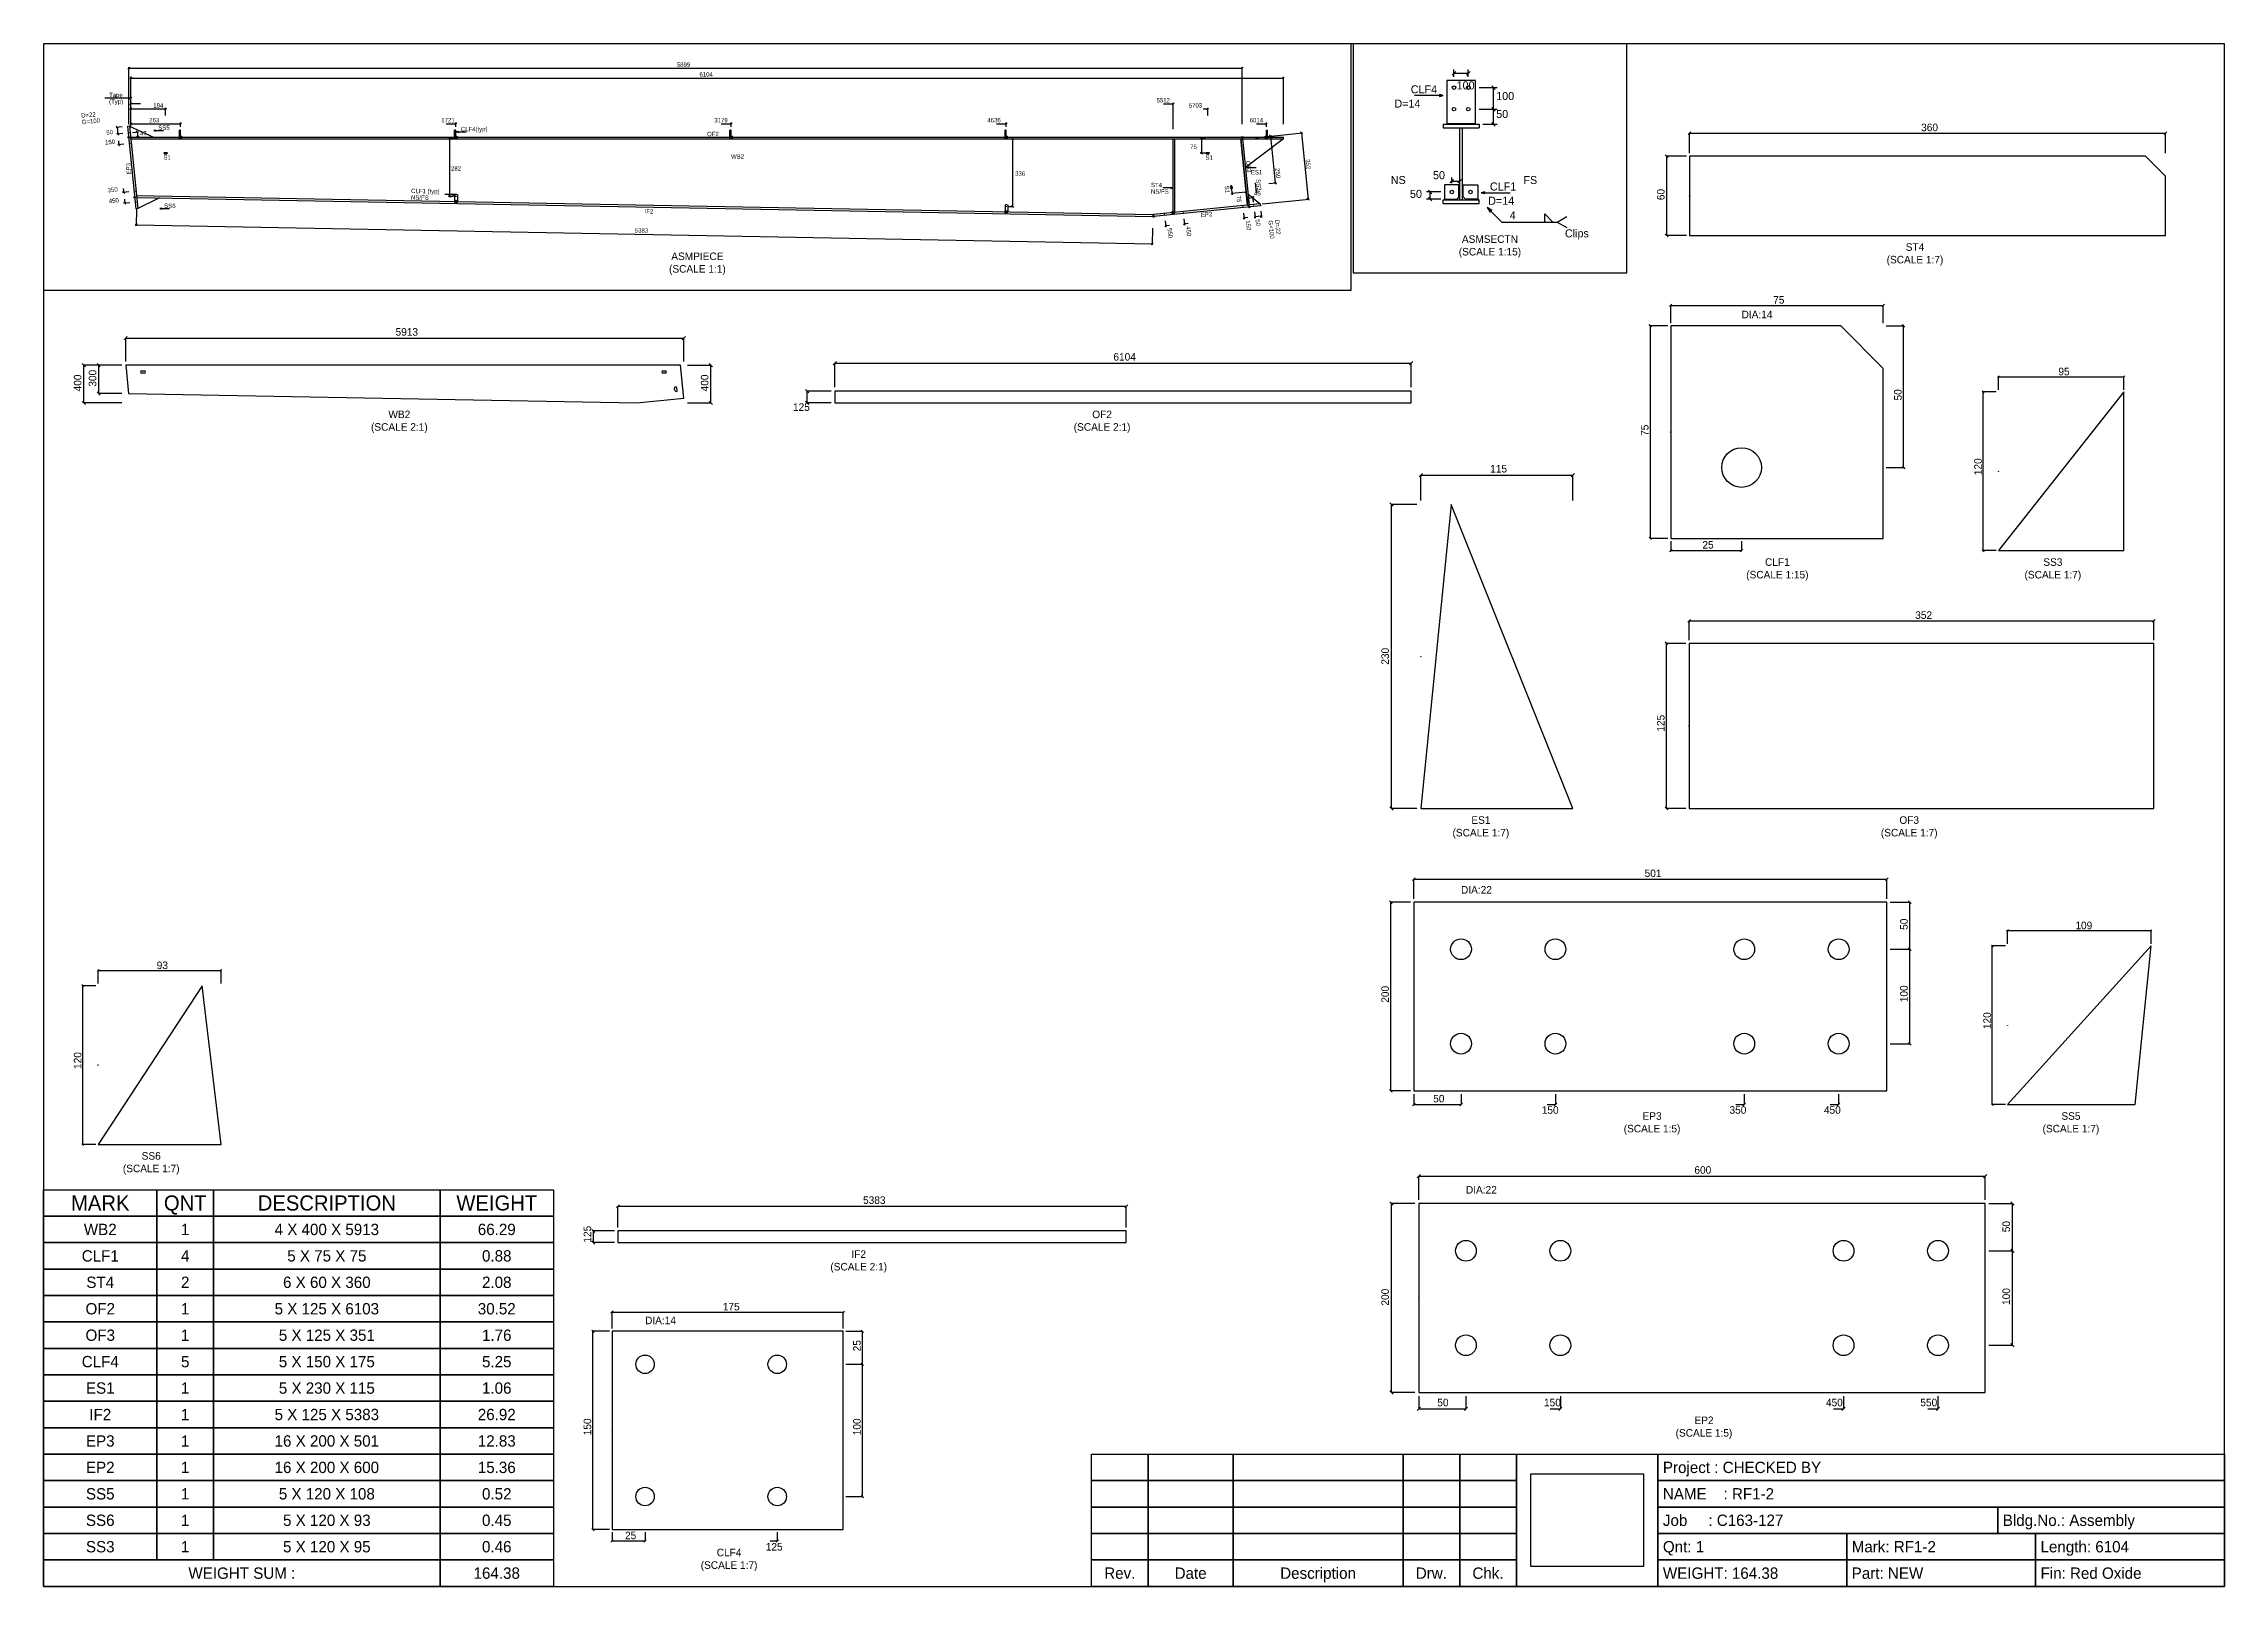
# Model space of a CAD drawing. Header units: metres. Extents: x 0 to 11550, y 0 to 8168.
import ezdxf
from ezdxf.enums import TextEntityAlignment as Align

# ---------------------------------------------------------------- set-up
doc = ezdxf.new("R2010")
doc.units = ezdxf.units.M
doc.linetypes.add('CONTIN', pattern=[0])
doc.linetypes.add('DASHED', pattern=[0])
for name, color, linetype in [('1', 7, 'CONTIN'), ('11', 7, 'CONTIN'), ('12', 2, 'CONTIN'), ('13', 2, 'CONTIN'), ('15', 6, 'CONTIN'), ('2', 7, 'CONTIN'), ('21', 7, 'CONTIN'), ('3', 1, 'CONTIN'), ('4', 1, 'CONTIN'), ('5', 7, 'CONTIN'), ('6', 4, 'CONTIN'), ('7', 3, 'DASHED'), ('9', 7, 'CONTIN')]:
    doc.layers.add(name, color=color, linetype=linetype)
doc.styles.add('SIMPLEX', font='txt')
picture_1 = doc.add_image_def('image1.png', size_in_pixel=(229, 276))

# ---------------------------------------------------------------- blocks, each defined once
blk = doc.blocks.new('PART_TABLE_BLOCK')
for points in [[(0, 2100), (600, 2100), (600, 1960), (0, 1960)], [(600, 2100), (900, 2100), (900, 1960), (600, 1960)], [(900, 2100), (2100, 2100), (2100, 1960), (900, 1960)], [(2100, 2100), (2700, 2100), (2700, 1960), (2100, 1960)], [(0, 1960), (600, 1960), (600, 1820), (0, 1820)], [(600, 1960), (900, 1960), (900, 1820), (600, 1820)], [(900, 1960), (2100, 1960), (2100, 1820), (900, 1820)], [(2100, 1960), (2700, 1960), (2700, 1820), (2100, 1820)], [(0, 1820), (600, 1820), (600, 1680), (0, 1680)], [(600, 1820), (900, 1820), (900, 1680), (600, 1680)], [(900, 1820), (2100, 1820), (2100, 1680), (900, 1680)], [(2100, 1820), (2700, 1820), (2700, 1680), (2100, 1680)], [(0, 1680), (600, 1680), (600, 1540), (0, 1540)], [(600, 1680), (900, 1680), (900, 1540), (600, 1540)], [(900, 1680), (2100, 1680), (2100, 1540), (900, 1540)], [(2100, 1680), (2700, 1680), (2700, 1540), (2100, 1540)], [(0, 1540), (600, 1540), (600, 1400), (0, 1400)], [(600, 1540), (900, 1540), (900, 1400), (600, 1400)], [(900, 1540), (2100, 1540), (2100, 1400), (900, 1400)], [(2100, 1540), (2700, 1540), (2700, 1400), (2100, 1400)], [(0, 1400), (600, 1400), (600, 1260), (0, 1260)], [(600, 1400), (900, 1400), (900, 1260), (600, 1260)], [(900, 1400), (2100, 1400), (2100, 1260), (900, 1260)], [(2100, 1400), (2700, 1400), (2700, 1260), (2100, 1260)], [(0, 1260), (600, 1260), (600, 1120), (0, 1120)], [(600, 1260), (900, 1260), (900, 1120), (600, 1120)], [(900, 1260), (2100, 1260), (2100, 1120), (900, 1120)], [(2100, 1260), (2700, 1260), (2700, 1120), (2100, 1120)], [(0, 1120), (600, 1120), (600, 980), (0, 980)], [(600, 1120), (900, 1120), (900, 980), (600, 980)], [(900, 1120), (2100, 1120), (2100, 980), (900, 980)], [(2100, 1120), (2700, 1120), (2700, 980), (2100, 980)], [(0, 980), (600, 980), (600, 840), (0, 840)], [(600, 980), (900, 980), (900, 840), (600, 840)], [(900, 980), (2100, 980), (2100, 840), (900, 840)], [(2100, 980), (2700, 980), (2700, 840), (2100, 840)], [(0, 840), (600, 840), (600, 700), (0, 700)], [(600, 840), (900, 840), (900, 700), (600, 700)], [(900, 840), (2100, 840), (2100, 700), (900, 700)], [(2100, 840), (2700, 840), (2700, 700), (2100, 700)], [(0, 700), (600, 700), (600, 560), (0, 560)], [(600, 700), (900, 700), (900, 560), (600, 560)], [(900, 700), (2100, 700), (2100, 560), (900, 560)], [(2100, 700), (2700, 700), (2700, 560), (2100, 560)], [(0, 560), (600, 560), (600, 420), (0, 420)], [(600, 560), (900, 560), (900, 420), (600, 420)], [(900, 560), (2100, 560), (2100, 420), (900, 420)], [(2100, 560), (2700, 560), (2700, 420), (2100, 420)], [(0, 420), (600, 420), (600, 280), (0, 280)], [(600, 420), (900, 420), (900, 280), (600, 280)], [(900, 420), (2100, 420), (2100, 280), (900, 280)], [(2100, 420), (2700, 420), (2700, 280), (2100, 280)], [(0, 280), (600, 280), (600, 140), (0, 140)], [(600, 280), (900, 280), (900, 140), (600, 140)], [(900, 280), (2100, 280), (2100, 140), (900, 140)], [(2100, 280), (2700, 280), (2700, 140), (2100, 140)], [(0, 140), (2100, 140), (2100, 0), (0, 0)], [(2100, 140), (2700, 140), (2700, 0), (2100, 0)]]:
    blk.add_lwpolyline(points, close=True)
for s, height, p in [('MARK', 80, (300, 2030)), ('QNT', 80, (750, 2030)), ('DESCRIPTION', 80, (1500, 2030)), ('WEIGHT', 80, (2400, 2030)), ('WB2', 60, (300, 1890)), ('1', 60, (750, 1890)), ('4 X 400 X 5913', 60, (1500, 1890)), ('66.29', 60, (2400, 1890)), ('CLF1', 60, (300, 1750)), ('4', 60, (750, 1750)), ('5 X 75 X 75', 60, (1500, 1750)), ('0.88', 60, (2400, 1750)), ('ST4', 60, (300, 1610)), ('2', 60, (750, 1610)), ('6 X 60 X 360', 60, (1500, 1610)), ('2.08', 60, (2400, 1610)), ('OF2', 60, (300, 1470)), ('1', 60, (750, 1470)), ('5 X 125 X 6103', 60, (1500, 1470)), ('30.52', 60, (2400, 1470)), ('OF3', 60, (300, 1330)), ('1', 60, (750, 1330)), ('5 X 125 X 351', 60, (1500, 1330)), ('1.76', 60, (2400, 1330)), ('CLF4', 60, (300, 1190)), ('5', 60, (750, 1190)), ('5 X 150 X 175', 60, (1500, 1190)), ('5.25', 60, (2400, 1190)), ('ES1', 60, (300, 1050)), ('1', 60, (750, 1050)), ('5 X 230 X 115', 60, (1500, 1050)), ('1.06', 60, (2400, 1050)), ('IF2', 60, (300, 910)), ('1', 60, (750, 910)), ('5 X 125 X 5383', 60, (1500, 910)), ('26.92', 60, (2400, 910)), ('EP3', 60, (300, 770)), ('1', 60, (750, 770)), ('16 X 200 X 501', 60, (1500, 770)), ('12.83', 60, (2400, 770)), ('EP2', 60, (300, 630)), ('1', 60, (750, 630)), ('16 X 200 X 600', 60, (1500, 630)), ('15.36', 60, (2400, 630)), ('SS5', 60, (300, 490)), ('1', 60, (750, 490)), ('5 X 120 X 108', 60, (1500, 490)), ('0.52', 60, (2400, 490)), ('SS6', 60, (300, 350)), ('1', 60, (750, 350)), ('5 X 120 X 93', 60, (1500, 350)), ('0.45', 60, (2400, 350)), ('SS3', 60, (300, 210)), ('1', 60, (750, 210)), ('5 X 120 X 95', 60, (1500, 210)), ('0.46', 60, (2400, 210)), ('WEIGHT SUM :', 60, (1050, 70)), ('164.38', 60, (2400, 70))]:
    blk.add_text(s, height=height).set_placement(p, align=Align.MIDDLE_CENTER)
blk = doc.blocks.new('Title_Block')
for points in [[(-6000, 700), (-5700, 700), (-5700, 560), (-6000, 560)], [(-5700, 700), (-5250, 700), (-5250, 560), (-5700, 560)], [(-5250, 700), (-4350, 700), (-4350, 560), (-5250, 560)], [(-4350, 700), (-4050, 700), (-4050, 560), (-4350, 560)], [(-4050, 700), (-3750, 700), (-3750, 560), (-4050, 560)], [(-3750, 700), (-3000, 700), (-3000, 0), (-3750, 0)], [(-3000, 700), (0, 700), (0, 560), (-3000, 560)], [(-6000, 560), (-5700, 560), (-5700, 420), (-6000, 420)], [(-5700, 560), (-5250, 560), (-5250, 420), (-5700, 420)], [(-5250, 560), (-4350, 560), (-4350, 420), (-5250, 420)], [(-4350, 560), (-4050, 560), (-4050, 420), (-4350, 420)], [(-4050, 560), (-3750, 560), (-3750, 420), (-4050, 420)], [(-3000, 560), (0, 560), (0, 420), (-3000, 420)], [(-6000, 420), (-5700, 420), (-5700, 280), (-6000, 280)], [(-5700, 420), (-5250, 420), (-5250, 280), (-5700, 280)], [(-5250, 420), (-4350, 420), (-4350, 280), (-5250, 280)], [(-4350, 420), (-4050, 420), (-4050, 280), (-4350, 280)], [(-4050, 420), (-3750, 420), (-3750, 280), (-4050, 280)], [(-3000, 420), (-1200, 420), (-1200, 280), (-3000, 280)], [(-1200, 420), (0, 420), (0, 280), (-1200, 280)], [(-6000, 280), (-5700, 280), (-5700, 140), (-6000, 140)], [(-5700, 280), (-5250, 280), (-5250, 140), (-5700, 140)], [(-5250, 280), (-4350, 280), (-4350, 140), (-5250, 140)], [(-4350, 280), (-4050, 280), (-4050, 140), (-4350, 140)], [(-4050, 280), (-3750, 280), (-3750, 140), (-4050, 140)], [(-3000, 280), (-2000, 280), (-2000, 140), (-3000, 140)], [(-2000, 280), (-1000, 280), (-1000, 140), (-2000, 140)], [(-1000, 280), (0, 280), (0, 140), (-1000, 140)], [(-6000, 140), (-5700, 140), (-5700, 0), (-6000, 0)], [(-5700, 140), (-5250, 140), (-5250, 0), (-5700, 0)], [(-5250, 140), (-4350, 140), (-4350, 0), (-5250, 0)], [(-4350, 140), (-4050, 140), (-4050, 0), (-4350, 0)], [(-4050, 140), (-3750, 140), (-3750, 0), (-4050, 0)], [(-3000, 140), (-2000, 140), (-2000, 0), (-3000, 0)], [(-2000, 140), (-1000, 140), (-1000, 0), (-2000, 0)], [(-1000, 140), (0, 140), (0, 0), (-1000, 0)]]:
    blk.add_lwpolyline(points, close=True)
for s, p in [(' Project : CHECKED BY', (-2996, 630)), (' NAME    : RF1-2', (-2996, 490)), (' Job     : C163-127', (-2996, 350)), (' Bldg.No.: Assembly', (-1196, 350)), (' Qnt: 1', (-2996, 210)), (' Mark: RF1-2', (-1996, 210)), (' Length: 6104', (-996, 210)), (' WEIGHT: 164.38', (-2996, 70)), (' Part: NEW', (-1996, 70)), (' Fin: Red Oxide', (-996, 70))]:
    blk.add_text(s, height=60).set_placement(p, align=Align.MIDDLE_LEFT)
for s, p in [('Rev.', (-5850, 70)), ('Date', (-5475, 70)), ('Description', (-4800, 70)), ('Drw.', (-4200, 70)), ('Chk.', (-3900, 70))]:
    blk.add_text(s, height=60).set_placement(p, align=Align.MIDDLE_CENTER)
image = blk.add_image(picture_1, insert=(-3674, 105), size_in_units=(598, 490))
blk = doc.blocks.new('SLOTTD')
at = {"layer": '6'}
for p, q in [((-25.4, 12.7), (25.4, 12.7)), ((-25.4, -12.7), (25.4, -12.7))]:
    blk.add_line(p, q, dxfattribs=at)
for centre, start, end in [((-25.4, 0), 90, 270), ((25.4, 0), 270, 90)]:
    blk.add_arc(centre, 12.7, start, end, dxfattribs=at)
blk = doc.blocks.new('ARROW')
at = {"layer": '2'}
blk.add_line((-0.635, -0.635), (0.635, 0.635), dxfattribs=at)
blk = doc.blocks.new('FLGHOL')
at = {"layer": '6'}
blk.add_solid([(-6.35, 0), (6.35, 0), (-6.35, 25.4), (6.35, 25.4)], dxfattribs=at)
blk = doc.blocks.new('GRTCLPB')
at = {"layer": '13'}
for p, q in [((-12.7, 0), (-12.7, 152.4)), ((-12.7, 152.4), (12.7, 152.4)), ((-12.7, 0), (12.7, 0)), ((12.7, 0), (12.7, 152.4))]:
    blk.add_line(p, q, dxfattribs=at)
at = {"layer": '6'}
for points in [[(-12.7, 119.38), (12.7, 119.38), (-12.7, 134.62), (12.7, 134.62)], [(-12.7, 68.58), (12.7, 68.58), (-12.7, 83.82), (12.7, 83.82)]]:
    blk.add_solid(points, dxfattribs=at)
blk = doc.blocks.new('ARROWP')
for p, q in [((0, 0), (-1.27, 0.318)), ((-1.27, 0.318), (-1.27, -0.318)), ((-1.27, -0.318), (0, 0))]:
    blk.add_line(p, q)
blk = doc.blocks.new('BRCCLP')
at = {"layer": '1'}
blk.add_solid([(-12.7, 68.58), (12.7, 68.58), (-12.7, 83.82), (12.7, 83.82)], dxfattribs=at)
at = {"layer": '2'}
for p in [(-12.7, 101.6), (12.7, 0)]:
    blk.add_line(p, (12.7, 101.6), dxfattribs=at)
blk = doc.blocks.new('CIRCLE')
at = {"layer": '1'}
blk.add_circle((0, 0), 10.2, dxfattribs=at)
blk = doc.blocks.new('FLAT_ASMPIECE')
at = {"layer": '1'}
for p, q in [((462.13, 800.389), (462.13, 809.679)), ((462.13, 809.679), (6565.93, 809.679)), ((6565.93, 800.389), (6565.93, 809.679)), ((462.13, 800.389), (492.129, 500.403)), ((462.13, 800.389), (6565.93, 800.389)), ((6375.35, 449.943), (6340.3, 800.389)), ((6340.4, 799.469), (6349.63, 800.389)), ((6340.4, 799.469), (6375.35, 449.943)), ((6349.63, 800.389), (6384.59, 450.867)), ((6565.93, 800.389), (6364.8, 648.747)), ((492.723, 500.393), (493.06, 491.099)), ((492.723, 500.393), (5874.84, 399.893)), ((493.06, 491.099), (5874.67, 390.61)), ((2192.461, 505.969), (2192.461, 468.653)), ((5107.66, 451.535), (5107.66, 414.218)), ((5874.84, 399.893), (5874.67, 390.61)), ((6375.35, 449.943), (6384.59, 450.867))]:
    blk.add_line(p, q, dxfattribs=at)
at = {"layer": '12'}
for p, q in [((455.342, 868.279), (445.076, 867.249)), ((445.076, 867.249), (488.651, 431.493)), ((455.342, 868.279), (498.917, 432.519)), ((498.917, 432.519), (488.651, 431.493)), ((6443.21, 456.729), (5877.83, 400.191)), ((5877.83, 400.191), (5878.86, 389.925)), ((6444.23, 446.462), (5878.86, 389.925)), ((6443.21, 456.729), (6444.23, 446.462))]:
    blk.add_line(p, q, dxfattribs=at)
at = {"layer": '15'}
for centre in [(725.574, 809.676), (2183.175, 809.676), (3640.774, 809.677), (5098.374, 809.677), (6475.975, 809.677), (2183.175, 468.827), (5098.374, 414.392), (5982.648, 410.982)]:
    blk.add_circle(centre, 6.933, dxfattribs=at)
at = {"layer": '2'}
for p, q in [((450.833, 878.769), (450.833, 1181.109)), ((450.833, 1174.919), (6348.71, 1174.919)), ((6348.71, 878.769), (6348.71, 1181.109)), ((462.13, 878.769), (462.13, 1129.519)), ((462.13, 1123.329), (6565.93, 1123.329)), ((6565.93, 878.769), (6565.93, 1129.519)), ((462.13, 869.479), (462.13, 992.299)), ((513.718, 986.109), (462.13, 986.109)), ((462.13, 924.199), (462.13, 965.469)), ((462.13, 959.279), (646.05, 959.279)), ((646.05, 924.199), (646.05, 965.469)), ((5931.06, 986.109), (5982.65, 986.109)), ((5982.65, 851.979), (5982.65, 992.299)), ((6140.54, 959.279), (6165.3, 959.279)), ((6165.3, 924.199), (6165.3, 965.469)), ((416.331, 864.369), (383.478, 861.089)), ((419.78, 829.879), (386.928, 826.599)), ((389.638, 861.709), (393.087, 827.209)), ((462.13, 865.389), (462.13, 887.059)), ((462.13, 880.869), (725.574, 880.869)), ((471.111, 835.009), (501.91, 838.089)), ((474.45, 810.909), (505.248, 813.989)), ((495.75, 837.479), (499.089, 813.369)), ((725.574, 865.389), (725.574, 887.059)), ((2131.588, 880.869), (2183.176, 880.869)), ((2183.176, 865.389), (2183.176, 887.059)), ((3589.187, 880.869), (3640.774, 880.869)), ((3640.774, 865.389), (3640.774, 887.059)), ((5046.79, 880.869), (5098.37, 880.869)), ((5098.37, 865.389), (5098.37, 887.059)), ((6418.38, 807.269), (6667.89, 832.219)), ((6424.39, 880.869), (6475.97, 880.869)), ((6463.5, 812.709), (6504.56, 816.819)), ((6475.97, 865.389), (6475.97, 887.059)), ((6498.4, 816.199), (6523.28, 567.442)), ((6661.73, 831.599), (6696.68, 482.076)), ((425.529, 772.388), (392.677, 769.103)), ((396.783, 790.251), (398.836, 769.719)), ((2170.795, 800.389), (2143.97, 800.389)), ((2150.16, 800.389), (2150.16, 496.684)), ((5110.76, 800.389), (5137.58, 800.389)), ((5131.39, 800.389), (5131.39, 442.249)), ((6152.92, 800.389), (6126.1, 800.389)), ((6152.92, 725.391), (6126.1, 725.391)), ((6132.29, 800.389), (6132.29, 725.391)), ((450.707, 520.605), (417.855, 517.32)), ((421.961, 538.469), (424.015, 517.936)), ((456.456, 463.114), (423.603, 459.828)), ((427.71, 480.978), (429.763, 460.445)), ((2170.795, 496.684), (2143.97, 496.684)), ((6291.78, 531.849), (6294.45, 505.157)), ((6368.46, 518.78), (6293.83, 511.317)), ((6366.41, 539.312), (6369.08, 512.619)), ((6383.36, 463.187), (6380.28, 493.986)), ((6380.89, 487.826), (6405.02, 490.239)), ((6407.48, 465.599), (6404.4, 496.399)), ((6453.33, 457.742), (6702.84, 482.692)), ((6488.37, 563.951), (6529.44, 568.058)), ((490.363, 346.68), (5871.97, 246.191)), ((5110.76, 442.249), (5137.58, 442.249)), ((5940.31, 367.036), (5943.59, 334.184)), ((6038.98, 376.904), (6042.27, 344.052)), ((6062.18, 352.265), (6041.65, 350.212)), ((6355.12, 408.519), (6358.41, 375.666)), ((6378.32, 383.879), (6357.79, 381.827)), ((6412.61, 414.268), (6415.9, 381.415)), ((6449.78, 391.025), (6415.28, 387.576)), ((6447.11, 417.717), (6450.39, 384.865)), ((5873.52, 328.715), (5871.86, 240)), ((5963.51, 342.398), (5942.98, 340.344))]:
    blk.add_line(p, q, dxfattribs=at)
at = {"layer": '3'}
for p, q in [((462.13, 871.579), (462.13, 1077.929)), ((462.13, 1016.029), (323.463, 1016.029)), ((584.194, 845.159), (635.781, 845.159)), ((2186.271, 837.529), (2237.858, 837.529)), ((6370.99, 648.747), (6422.58, 648.747)), ((2177.16, 505.959), (2125.581, 506.922)), ((5980.58, 541.328), (5928.99, 541.326)), ((6424.42, 517.032), (6419.29, 568.363)), ((491.904, 429.205), (490.247, 340.491)), ((615.102, 432.481), (666.68, 431.518))]:
    blk.add_line(p, q, dxfattribs=at)
at = {"layer": '9'}
for p, q in [((455.342, 868.279), (582.13, 809.679)), ((5982.65, 410.982), (5982.66, 800.389)), ((5982.66, 800.389), (5988.85, 800.389)), ((5988.85, 800.389), (5988.84, 410.982)), ((613.039, 488.86), (498.917, 432.519)), ((6378.64, 510.379), (6443.21, 456.729))]:
    blk.add_line(p, q, dxfattribs=at)
at = {"layer": '1', "yscale": 0.244, "zscale": 0.244}
for p, xscale in [((722.479, 809.679), -0.244), ((2180.081, 809.679), -0.244), ((3637.679, 809.679), -0.244), ((5095.28, 809.679), -0.244), ((6479.07, 809.679), 0.244)]:
    blk.add_blockref('GRTCLPB', p, dxfattribs=dict(at, xscale=xscale))
at = {"layer": '15', "xscale": 0.406, "yscale": 0.406, "zscale": 0.406}
for p in [(450.833, 809.679), (6348.71, 809.679), (482.671, 491.293), (5878.86, 389.925), (6385.61, 440.601)]:
    blk.add_blockref('CIRCLE', p, dxfattribs=at)
at = {"layer": '2', "xscale": 8.124, "yscale": 8.124, "zscale": 8.124}
for p, rotation in [((450.833, 1174.919), 180), ((462.13, 1123.329), 180), ((462.13, 986.109), 180), ((462.13, 959.279), 180), ((389.638, 861.709), 95.711), ((393.087, 827.209), -84.289), ((462.13, 880.869), 180), ((495.75, 837.479), 95.711), ((499.089, 813.369), -84.289), ((6498.4, 816.199), 95.711), ((6661.73, 831.599), 95.711), ((398.836, 769.719), -84.289), ((2150.16, 800.389), 90), ((5131.39, 800.389), 90), ((6132.29, 800.389), 90), ((6132.29, 725.391), -90), ((424.015, 517.936), -84.289), ((429.763, 460.445), -84.289), ((2150.16, 496.684), -90), ((6293.83, 511.317), -174.289), ((6368.46, 518.78), 5.7109999999999985), ((6380.89, 487.826), 5.7110000000000225), ((6405.02, 490.239), -174.28900000000002), ((6523.28, 567.442), -84.289), ((6696.68, 482.076), -84.289), ((5131.39, 442.249), -90), ((6041.65, 350.212), -174.289), ((6357.79, 381.827), -174.289), ((6415.28, 387.576), -174.289), ((6449.78, 391.025), 5.7109999999999985), ((5871.97, 246.191), -1.07), ((5942.98, 340.344), -174.289)]:
    blk.add_blockref('ARROW', p, dxfattribs=dict(at, rotation=rotation))
for p in [(6348.71, 1174.919), (6565.93, 1123.329), (646.05, 959.279), (5982.65, 986.109), (6165.3, 959.279), (725.574, 880.869), (2183.176, 880.869), (3640.774, 880.869), (5098.37, 880.869), (6475.97, 880.869)]:
    blk.add_blockref('ARROW', p, dxfattribs=at)
at = {"layer": '3', "xscale": 8.124, "yscale": 8.124, "zscale": 8.124}
blk.add_blockref('ARROW', (462.13, 1016.029), dxfattribs=at)
for name, p, rotation in [('ARROWP', (584.194, 845.159), 180), ('ARROWP', (2186.271, 837.529), 180), ('ARROWP', (6370.99, 648.747), 180), ('ARROWP', (2177.16, 505.959), -1.07), ('ARROWP', (5980.58, 541.328), 0.004), ('ARROWP', (6424.42, 517.032), -84.289), ('ARROW', (490.363, 346.68), 178.93), ('ARROWP', (615.102, 432.481), 178.93)]:
    blk.add_blockref(name, p, dxfattribs=dict(at, rotation=rotation))
at = {"layer": '6'}
for name, p, xscale, yscale, zscale, rotation in [('FLGHOL', (448.525, 832.749), 0.366, 0.406, 0.406, -84.289), ('FLGHOL', (454.274, 775.262), 0.366, 0.406, 0.406, -84.289), ('FLGHOL', (479.453, 523.479), 0.366, 0.406, 0.406, -84.289), ('FLGHOL', (485.201, 465.988), 0.366, 0.406, 0.406, -84.289), ('SLOTTD', (6290.55, 544.168), 0.244, 0.244, 0.244, -84.289), ('FLGHOL', (5936.41, 406.048), 0.366, 0.406, 0.406, -174.289), ('FLGHOL', (6035.08, 415.915), 0.366, 0.406, 0.406, -174.289), ('FLGHOL', (6351.22, 447.53), 0.366, 0.406, 0.406, -174.289), ('FLGHOL', (6408.71, 453.28), 0.366, 0.406, 0.406, -174.289)]:
    blk.add_blockref(name, p, dxfattribs=dict(at, xscale=xscale, yscale=yscale, zscale=zscale, rotation=rotation))
at = {"layer": '6', "xscale": 0.244, "yscale": 0.244, "zscale": 0.244}
for p in [(646.05, 725.391), (6165.3, 725.391)]:
    blk.add_blockref('SLOTTD', p, dxfattribs=at)
at = {"layer": '7', "xscale": -0.366, "yscale": 0.366, "zscale": 0.366}
for p in [(2183.176, 468.827), (5098.37, 414.392)]:
    blk.add_blockref('BRCCLP', p, dxfattribs=at)
at = {"insert": (3462.51, 140), "char_height": 40, "attachment_point": 5}
blk.add_mtext('ASMPIECE\\P(SCALE 1:1)', dxfattribs=at)
at = {"layer": '11', "style": 'SIMPLEX'}
for s, p in [('5899', (3353.546, 1182.619)), ('6104', (3473.583, 1131.029)), ('184', (580.568, 966.979)), ('5512', (5894.05, 993.809)), ('5703', (6065.15, 966.979)), ('263', (559.186, 888.569)), ('1721', (2106.139, 888.569)), ('3179', (3552.181, 888.569)), ('4636', (4998.23, 888.569)), ('6014', (6387.38, 888.569)), ('75', (6072.17, 747.483)), ('282', (2157.863, 633.129)), ('336', (5145.28, 605.911))]:
    blk.add_text(s, height=23.111, dxfattribs=at).set_placement(p)
for s, rotation, p in [('50', 5.711, (333.077, 823.149)), ('47', 5.711, (511.805, 816.559)), ('150', 5.711, (326.754, 770.252)), ('250', -84.289, (6523.28, 644.863)), ('352', -84.289, (6683.42, 692.099)), ('350', 5.711, (340.433, 517.32)), ('450', 5.711, (346.182, 459.828)), ('75', -84.289, (6317.2, 499.691)), ('45', 5.711, (6411.92, 498.67)), ('150', -84.289, (6366.84, 368.767)), ('50', -84.289, (6418.58, 373.942)), ('5383', -1.07, (3130.521, 305.086)), ('550', -84.289, (5952.02, 327.285)), ('450', -84.289, (6050.7, 337.153))]:
    blk.add_text(s, height=23.111, rotation=rotation, dxfattribs=at).set_placement(p)
at = {"layer": '21', "style": 'SIMPLEX'}
for s, rotation, p in [('D=22', 5.711, (200, 912.419)), ('G=100', 5.711, (203.449, 877.929)), ('G=100', -84.289, (6486.94, 367.783)), ('D=22', -84.289, (6521.44, 371.232))]:
    blk.add_text(s, height=23.111, rotation=rotation, dxfattribs=at).set_placement(p)
at = {"layer": '3', "style": 'SIMPLEX'}
for s, p in [('Tape', (346.575, 1021.799)), ('(Typ)', (346.575, 987.139)), ('SS5', (607.305, 849.019)), ('CLF4(typ)', (2209.382, 841.389)), ('OF2', (3514.028, 815.459)), ('S1', (634.495, 690.724)), ('WB2', (3640.775, 696.391)), ('S1', (6153.75, 690.724)), ('ES1', (6394.1, 612.599))]:
    blk.add_text(s, height=23.111, dxfattribs=at).set_placement(p)
for s, rotation, p in [('EP3', 95.71, (464.564, 614.3)), ('OF3', -84.289, (6367.05, 684.316)), ('SS3', -84.289, (6421.36, 586.405)), ('CLF1 (typ)', -1.07, (1946.161, 514.124)), ('NS/FS', -1.07, (1945.513, 479.463)), ('ST4', 0.004, (5865.02, 545.173)), ('NS/FS', 0.004, (5865.02, 510.506)), ('S1', -84.289, (6254.91, 552.217)), ('SS6', -1.07, (638.281, 435.9)), ('IF2', -1.07, (3183.217, 406.194)), ('EP2', 5.71, (6129.92, 385.998))]:
    blk.add_text(s, height=23.111, rotation=rotation, dxfattribs=at).set_placement(p)
blk = doc.blocks.new('FLAT_ASMSECTN')
at = {"layer": '1'}
for p, q in [((477.365, 787.11), (667.865, 787.11)), ((477.365, 787.11), (477.365, 768.06)), ((477.365, 768.06), (667.865, 768.06)), ((564.995, 387.06), (564.995, 768.06)), ((580.235, 387.06), (580.235, 768.06)), ((667.865, 787.11), (667.865, 768.06)), ((477.365, 368.01), (477.365, 387.06)), ((477.365, 387.06), (667.865, 387.06)), ((477.365, 368.01), (667.865, 368.01)), ((667.865, 368.01), (667.865, 387.06))]:
    blk.add_line(p, q, dxfattribs=at)
at = {"layer": '13'}
for p, q in [((648.815, 1019.52), (496.415, 1019.52)), ((496.415, 1019.52), (496.415, 790.92)), ((648.815, 790.92), (648.815, 1019.52)), ((496.415, 790.92), (648.815, 790.92)), ((561.185, 467.07), (484.985, 467.07)), ((484.985, 467.07), (484.985, 390.87)), ((561.185, 402.3), (561.185, 467.07)), ((584.045, 467.07), (660.245, 467.07)), ((584.045, 402.3), (584.045, 467.07)), ((660.245, 467.07), (660.245, 390.87)), ((484.985, 390.87), (549.755, 390.87)), ((561.185, 402.3), (549.755, 390.87)), ((584.045, 402.3), (595.475, 390.87)), ((660.245, 390.87), (595.475, 390.87))]:
    blk.add_line(p, q, dxfattribs=at)
at = {"layer": '3'}
for p, q in [((534.515, 1038.57), (534.515, 1076.67)), ((534.515, 1057.62), (610.715, 1057.62)), ((610.715, 1038.57), (610.715, 1076.67)), ((477.365, 939.51), (324.965, 939.51)), ((667.865, 981.42), (763.115, 981.42)), ((744.065, 787.11), (744.065, 981.42)), ((667.865, 867.12), (763.115, 867.12)), ((686.915, 787.11), (763.115, 787.11)), ((523.085, 474.69), (523.085, 505.17)), ((523.085, 486.12), (564.995, 486.12)), ((564.995, 486.12), (564.995, 505.17)), ((465.935, 428.97), (389.735, 428.97)), ((465.935, 390.87), (389.735, 390.87)), ((408.785, 390.87), (408.785, 428.97)), ((679.295, 425.16), (831.695, 425.16))]:
    blk.add_line(p, q, dxfattribs=at)
at = {"layer": '4'}
for p, q in [((710.54, 346.68), (787.34, 269.865)), ((787.34, 269.865), (1068.98, 269.865)), ((1015.64, 312.54), (1058.315, 269.865)), ((1015.64, 269.865), (1015.64, 312.54)), ((1068.98, 269.865), (1081.79, 269.865)), ((1081.79, 269.865), (1132.985, 299.73)), ((1081.79, 269.865), (1132.985, 240))]:
    blk.add_line(p, q, dxfattribs=at)
at = {"layer": '1', "xscale": 15, "yscale": 15, "zscale": 15}
for p, rotation in [((534.515, 1057.62), 180), ((744.065, 981.42), 90), ((744.065, 867.12), -90.00000000000001), ((744.065, 867.12), 90), ((744.065, 787.11), -90.00000000000001), ((564.995, 486.12), 180), ((408.785, 428.97), -90.00000000000001), ((408.785, 390.87), 90)]:
    blk.add_blockref('ARROW', p, dxfattribs=dict(at, rotation=rotation))
at = {"layer": '1'}
for name, p, xscale, yscale, zscale in [('ARROW', (610.715, 1057.62), 15, 15, 15), ('CIRCLE', (534.515, 981.42), 0.8999999999999999, 0.8999999999999999, 0.8999999999999999), ('CIRCLE', (610.715, 981.42), 0.8999999999999999, 0.8999999999999999, 0.8999999999999999), ('CIRCLE', (534.515, 867.12), 0.8999999999999999, 0.8999999999999999, 0.8999999999999999), ('CIRCLE', (610.715, 867.12), 0.8999999999999999, 0.8999999999999999, 0.8999999999999999), ('ARROW', (523.085, 486.12), 15, 15, 15), ('CIRCLE', (523.085, 428.97), 0.8999999999999999, 0.8999999999999999, 0.8999999999999999), ('CIRCLE', (622.145, 428.97), 0.8999999999999999, 0.8999999999999999, 0.8999999999999999)]:
    blk.add_blockref(name, p, dxfattribs=dict(at, xscale=xscale, yscale=yscale, zscale=zscale))
at = {"layer": '3', "xscale": 15, "yscale": 15, "zscale": 15}
blk.add_blockref('ARROWP', (477.365, 939.51), dxfattribs=at)
at = {"layer": '3', "xscale": 15, "yscale": 15, "zscale": 15, "rotation": 180}
blk.add_blockref('ARROWP', (679.295, 425.16), dxfattribs=at)
at = {"layer": '4', "xscale": 22.5, "yscale": 22.5, "zscale": 22.5, "rotation": 135}
blk.add_blockref('ARROWP', (710.54, 346.68), dxfattribs=at)
at = {"insert": (725.172, 140), "char_height": 40, "attachment_point": 5}
blk.add_mtext('ASMSECTN\\P(SCALE 1:15)', dxfattribs=at)
at = {"layer": '1', "style": 'SIMPLEX'}
for s, p in [('CLF4', (305.915, 950.94)), ('CLF1', (725.015, 436.59))]:
    blk.add_text(s, height=42.675, dxfattribs=at).set_placement(p)
at = {"layer": '21', "style": 'SIMPLEX'}
for p in [(219.05, 875.505), (715.865, 361.155)]:
    blk.add_text('D=14', height=42.675, dxfattribs=at).set_placement(p)
at = {"layer": '3', "style": 'SIMPLEX'}
for s, p in [('100', (548.735, 971.84)), ('100', (758.285, 915.63)), ('50', (758.285, 820.38)), ('NS', (200, 470.88)), ('50', (423.515, 496.53)), ('FS', (902.555, 470.88)), ('50', (301.595, 397.47))]:
    blk.add_text(s, height=42.675, dxfattribs=at).set_placement(p)
at = {"layer": '4', "style": 'SIMPLEX'}
blk.add_text('Clips', height=42.675, dxfattribs=at).set_placement((1122.32, 188.535))
at = {"layer": '5', "style": 'SIMPLEX'}
blk.add_text('4', height=42.675, dxfattribs=at).set_placement((830.015, 284.085))
blk = doc.blocks.new('EP2')
at = {"layer": '3', "linetype": 'CONTINUOUS'}
for p, q in [((358.083305, 1326.66665), (358.083305, 326.66665)), ((3358.083305, 1326.66665), (358.083305, 1326.66665)), ((3358.083305, 326.66665), (3358.083305, 1326.66665)), ((358.083305, 326.66665), (3358.083305, 326.66665))]:
    blk.add_line(p, q, dxfattribs=at)
at = {"layer": '4', "linetype": 'CONTINUOUS'}
for centre in [(608.083305, 1076.66665), (1108.083305, 1076.66665), (2608.083305, 1076.66665), (3108.083305, 1076.66665), (608.083305, 576.66665), (1108.083305, 576.66665), (2608.083305, 576.66665), (3108.083305, 576.66665)]:
    blk.add_circle(centre, 55, dxfattribs=at)
at = {"layer": '5', "linetype": 'CONTINUOUS'}
for p, q in [((357.583305, 826.66665), (358.583305, 826.66665)), ((358.083305, 826.16665), (358.083305, 827.16664))]:
    blk.add_line(p, q, dxfattribs=at)
blk.add_circle((358.083305, 826.66665), 0.5, dxfattribs=at)
at = {"layer": '6', "linetype": 'CONTINUOUS'}
for p, q in [((358.083305, 1346.66665), (358.083305, 1471.66666)), ((358.083305, 1471.416665), (3358.083305, 1471.416665)), ((3358.083305, 1346.66665), (3358.083305, 1471.66666)), ((338.08338, 1326.66665), (213.08337, 1326.66666)), ((213.33329, 326.66665), (213.33337, 1326.66666)), ((3378.083305, 1326.66665), (3503.083305, 1326.66664)), ((3502.833355, 1076.66665), (3502.833355, 1326.66664)), ((3378.083305, 1076.66665), (3503.083305, 1076.66665)), ((3378.083305, 1076.66665), (3503.083305, 1076.66665)), ((3502.833355, 576.66665), (3502.833355, 1076.66665)), ((3378.083305, 576.66665), (3503.083305, 576.66665)), ((338.083305, 326.66665), (213.083295, 326.66665)), ((358.083305, 306.66665), (358.083305, 240)), ((358.083305, 240.25), (608.083305, 240.25)), ((608.083305, 306.66665), (608.083305, 240)), ((1054.749955, 240.25), (1108.083305, 240.25)), ((1108.083305, 306.66665), (1108.083305, 240)), ((2554.750005, 240.25), (2608.083305, 240.25)), ((2608.083305, 306.66665), (2608.083305, 240)), ((3054.749855, 240.25), (3108.083305, 240.25)), ((3108.083305, 306.66665), (3108.083305, 240))]:
    blk.add_line(p, q, dxfattribs=at)
at = {"layer": '6', "xscale": 13.333335, "yscale": 13.333335, "zscale": 2.666667}
for p, rotation in [((358.083305, 1471.416665), 180), ((213.33337, 1326.66666), 90), ((3502.833355, 1326.66664), 90), ((3502.833355, 1076.66665), -90.00000000000001), ((3502.833355, 1076.66665), 90), ((3502.833355, 576.66665), -90.00000000000001), ((213.33329, 326.66665), -90.00000000000001), ((358.083305, 240.25), 180)]:
    blk.add_blockref('ARROW', p, dxfattribs=dict(at, rotation=rotation))
for p in [(3358.083305, 1471.416665), (608.083305, 240.25), (1108.083305, 240.25), (2608.083305, 240.25), (3108.083305, 240.25)]:
    blk.add_blockref('ARROW', p, dxfattribs=at)
at = {"insert": (1868.748477, 140), "char_height": 40, "attachment_point": 5}
blk.add_mtext('EP2\\P(SCALE 1:5)', dxfattribs=at)
at = {"layer": '5'}
blk.add_text('ZERO', height=0.075, dxfattribs=at).set_placement((358.083305, 626.66665))
at = {"layer": '6'}
for s, p in [('600', (1818.083305, 1484.749995)), ('DIA:22', (608.083305, 1379.99998)), ('50', (456.416645, 253.5834)), ('150', (1021.416655, 253.5834)), ('450', (2514.750005, 253.5834)), ('550', (3014.749855, 253.5834))]:
    blk.add_text(s, height=40, dxfattribs=at).set_placement(p)
for s, p in [('50', (3489.499955, 1174.99999)), ('200', (200, 786.66665)), ('100', (3489.499955, 790))]:
    blk.add_text(s, height=40, rotation=90, dxfattribs=at).set_placement(p)
blk = doc.blocks.new('EP3')
at = {"layer": '3', "linetype": 'CONTINUOUS'}
for p, q in [((332.00633, 1312.39295), (332.00633, 312.39295)), ((2837.91638, 1312.39295), (332.00633, 1312.39295)), ((2837.91638, 312.39295), (2837.91638, 1312.39295)), ((332.00633, 312.39295), (2837.91638, 312.39295))]:
    blk.add_line(p, q, dxfattribs=at)
at = {"layer": '4', "linetype": 'CONTINUOUS'}
for centre in [(582.00633, 1062.39295), (1082.00633, 1062.39295), (2082.00633, 1062.39295), (2582.00633, 1062.39295), (582.00633, 562.39295), (1082.00633, 562.39295), (2082.00633, 562.39295), (2582.00633, 562.39295)]:
    blk.add_circle(centre, 55, dxfattribs=at)
at = {"layer": '5', "linetype": 'CONTINUOUS'}
for p, q in [((331.50633, 812.39295), (332.50633, 812.39295)), ((332.00633, 811.89295), (332.00633, 812.89294))]:
    blk.add_line(p, q, dxfattribs=at)
blk.add_circle((332.00633, 812.39295), 0.5, dxfattribs=at)
at = {"layer": '6', "linetype": 'CONTINUOUS'}
for p, q in [((332.00633, 1329.099015), (332.00633, 1433.511935)), ((332.00633, 1433.26194), (2837.91638, 1433.26194)), ((2837.91638, 1329.099015), (2837.91638, 1433.511935)), ((315.30034, 1312.39295), (210.88742, 1312.39296)), ((211.13734, 312.39295), (211.13742, 1312.39296)), ((2854.62243, 1312.39295), (2959.03543, 1312.39294)), ((2958.78548, 1062.39295), (2958.78548, 1312.39294)), ((2854.62243, 1062.39295), (2959.03543, 1062.39295)), ((2854.62243, 1062.39295), (2959.03543, 1062.39295)), ((2958.78548, 562.39295), (2958.78548, 1062.39295)), ((2854.62243, 562.39295), (2959.03543, 562.39295)), ((315.300265, 312.39295), (210.887345, 312.39295)), ((332.00633, 295.68685), (332.00633, 240)), ((332.00633, 240.25), (582.00633, 240.25)), ((582.00633, 295.68685), (582.00633, 240)), ((1037.45683, 240.25), (1082.00633, 240.25)), ((1082.00633, 295.68685), (1082.00633, 240)), ((2037.45678, 240.25), (2082.00633, 240.25)), ((2082.00633, 295.68685), (2082.00633, 240)), ((2537.45678, 240.25), (2582.00633, 240.25)), ((2582.00633, 295.68685), (2582.00633, 240))]:
    blk.add_line(p, q, dxfattribs=at)
at = {"layer": '6', "xscale": 11.137375, "yscale": 11.137375, "zscale": 2.227475}
for p, rotation in [((332.00633, 1433.26194), 180), ((211.13742, 1312.39296), 90), ((2958.78548, 1312.39294), 90), ((2958.78548, 1062.39295), -90.00000000000001), ((2958.78548, 1062.39295), 90), ((2958.78548, 562.39295), -90.00000000000001), ((211.13734, 312.39295), -90.00000000000001), ((332.00633, 240.25), 180)]:
    blk.add_blockref('ARROW', p, dxfattribs=dict(at, rotation=rotation))
for p in [(2837.91638, 1433.26194), (582.00633, 240.25), (1082.00633, 240.25), (2082.00633, 240.25), (2582.00633, 240.25)]:
    blk.add_blockref('ARROW', p, dxfattribs=at)
at = {"insert": (1593.871565, 140), "char_height": 40, "attachment_point": 5}
blk.add_mtext('EP3\\P(SCALE 1:5)', dxfattribs=at)
at = {"layer": '5'}
blk.add_text('ZERO', height=0.075, dxfattribs=at).set_placement((332.00633, 612.39295))
at = {"layer": '6'}
for s, p in [('DIA:22', (582.00633, 1356.94246)), ('501', (1554.33353, 1444.39932)), ('50', (434.73158, 251.3874)), ('150', (1009.61338, 191.3874)), ('350', (2004.04473, 191.3874)), ('450', (2504.04473, 191.3874))]:
    blk.add_text(s, height=40, dxfattribs=at).set_placement(p)
for s, p in [('50', (2947.64813, 1165.1182)), ('200', (200, 778.9808)), ('100', (2947.64813, 781.76515))]:
    blk.add_text(s, height=40, rotation=90, dxfattribs=at).set_placement(p)
blk = doc.blocks.new('OF3')
at = {"layer": '3', "linetype": 'CONTINUOUS'}
for p, q in [((329.582124, 1115), (329.582124, 240)), ((2791.454194, 1115), (329.582124, 1115)), ((2791.454194, 240), (2791.454194, 1115)), ((329.582124, 240), (2791.454194, 240))]:
    blk.add_line(p, q, dxfattribs=at)
at = {"layer": '5', "linetype": 'CONTINUOUS'}
for p, q in [((328.882124, 677.5), (330.282124, 677.5)), ((329.582124, 676.800014), (329.582124, 678.199986))]:
    blk.add_line(p, q, dxfattribs=at)
blk.add_circle((329.582124, 677.5), 0.7, dxfattribs=at)
at = {"layer": '6', "linetype": 'CONTINUOUS'}
for p, q in [((329.582124, 1131.41248), (329.582124, 1233.990494)), ((329.582124, 1233.640501), (2791.454194, 1233.640501)), ((2791.454194, 1131.41248), (2791.454194, 1233.990494)), ((313.169707, 1115), (210.5917, 1115.000007)), ((210.941623, 240), (210.941693, 1115.000007)), ((313.169644, 240), (210.59163, 240))]:
    blk.add_line(p, q, dxfattribs=at)
at = {"layer": '6', "xscale": 10.941651, "yscale": 10.941651, "zscale": 1.563093}
for p, rotation in [((329.582124, 1233.640501), 180), ((210.941693, 1115.000007), 90), ((210.941623, 240), -90.00000000000001)]:
    blk.add_blockref('ARROW', p, dxfattribs=dict(at, rotation=rotation))
blk.add_blockref('ARROW', (2791.454194, 1233.640501), dxfattribs=at)
at = {"insert": (1495.727097, 140), "char_height": 40, "attachment_point": 5}
blk.add_mtext('OF3\\P(SCALE 1:7)', dxfattribs=at)
at = {"layer": '5'}
blk.add_text('ZERO', height=0.105, dxfattribs=at).set_placement((329.582124, 477.5))
at = {"layer": '6'}
blk.add_text('352', height=40, dxfattribs=at).set_placement((1527.693164, 1244.582152))
blk.add_text('125', height=40, rotation=90, dxfattribs=at).set_placement((200, 647.410444))
blk = doc.blocks.new('ES1')
at = {"layer": '3', "linetype": 'CONTINUOUS'}
for p, q in [((530.594404, 1850), (369.594404, 240)), ((1174.594404, 240), (530.594404, 1850)), ((530.594404, 1850), (530.594404, 1850)), ((369.594404, 240), (1174.594404, 240))]:
    blk.add_line(p, q, dxfattribs=at)
at = {"layer": '5', "linetype": 'CONTINUOUS'}
for p, q in [((368.894404, 1045), (370.294404, 1045)), ((369.594404, 1044.3), (369.594404, 1045.7))]:
    blk.add_line(p, q, dxfattribs=at)
blk.add_circle((369.594404, 1045), 0.7, dxfattribs=at)
at = {"layer": '6', "linetype": 'CONTINUOUS'}
for p, q in [((369.594404, 1871.466669), (369.594404, 2005.633338)), ((369.594404, 2005.283338), (1174.594404, 2005.283338)), ((1174.594404, 1871.466669), (1174.594404, 2005.633338)), ((348.127861, 1850), (213.961192, 1850.000014)), ((214.311066, 240), (214.311185, 1850.000014)), ((348.127735, 240), (213.961066, 240))]:
    blk.add_line(p, q, dxfattribs=at)
at = {"layer": '6', "xscale": 14.311107999999999, "yscale": 14.311107999999999, "zscale": 2.044444}
for p, rotation in [((369.594404, 2005.283338), 180), ((214.311185, 1850.000014), 90), ((214.311066, 240), -90.00000000000001)]:
    blk.add_blockref('ARROW', p, dxfattribs=dict(at, rotation=rotation))
blk.add_blockref('ARROW', (1174.594404, 2005.283338), dxfattribs=at)
at = {"insert": (687.297202, 140), "char_height": 40, "attachment_point": 5}
blk.add_mtext('ES1\\P(SCALE 1:7)', dxfattribs=at)
at = {"layer": '5'}
blk.add_text('ZERO', height=0.105, dxfattribs=at).set_placement((369.594404, 845))
at = {"layer": '6'}
blk.add_text('115', height=40, dxfattribs=at).set_placement((736.316627, 2019.594453))
blk.add_text('230', height=40, rotation=90, dxfattribs=at).set_placement((200, 1002.06669))
blk = doc.blocks.new('CLF1')
at = {"layer": '3', "linetype": 'CONTINUOUS'}
for p, q in [((317.99996, 1430.00004), (317.99996, 305.00004)), ((1217.99996, 1430.00004), (317.99996, 1430.00004)), ((1442.99996, 1205.00004), (1217.99996, 1430.00004)), ((1442.99996, 305.00004), (1442.99996, 1205.00004)), ((317.99996, 305.00004), (1442.99996, 305.00004))]:
    blk.add_line(p, q, dxfattribs=at)
at = {"layer": '4', "linetype": 'CONTINUOUS'}
blk.add_circle((692.99996, 680.00004), 105, dxfattribs=at)
at = {"layer": '5', "linetype": 'CONTINUOUS'}
for p, q in [((316.49996, 867.50004), (319.49996, 867.50004)), ((317.99996, 866.00007), (317.99996, 869.00001))]:
    blk.add_line(p, q, dxfattribs=at)
blk.add_circle((317.99996, 867.50004), 1.5, dxfattribs=at)
at = {"layer": '6', "linetype": 'CONTINUOUS'}
for p, q in [((317.99996, 1445.00004), (317.99996, 1538.75004)), ((317.99996, 1538.00004), (1442.99996, 1538.00004)), ((1442.99996, 1445.00004), (1442.99996, 1538.75004)), ((303.00005, 1430.00004), (209.250035, 1430.000055)), ((209.99996, 305.00004), (210.000035, 1430.000055)), ((1457.99996, 1430.00004), (1551.74996, 1430.000025)), ((1550.999915, 680.00004), (1550.999915, 1430.000025)), ((1457.99996, 680.00004), (1551.74996, 680.00004)), ((302.99996, 305.00004), (209.24996, 305.00004)), ((317.99996, 290.00004), (317.99996, 240)), ((317.99996, 240.750045), (692.99996, 240.750045)), ((692.99996, 290.00004), (692.99996, 240))]:
    blk.add_line(p, q, dxfattribs=at)
at = {"layer": '6', "xscale": 10.000005, "yscale": 10.000005, "zscale": 0.666667}
for p, rotation in [((317.99996, 1538.00004), 180), ((210.000035, 1430.000055), 90), ((1550.999915, 1430.000025), 90), ((1550.999915, 680.00004), -90.00000000000001), ((209.99996, 305.00004), -90.00000000000001), ((317.99996, 240.750045), 180)]:
    blk.add_blockref('ARROW', p, dxfattribs=dict(at, rotation=rotation))
for p in [(1442.99996, 1538.00004), (692.99996, 240.750045)]:
    blk.add_blockref('ARROW', p, dxfattribs=at)
at = {"insert": (882.496977, 140), "char_height": 40, "attachment_point": 5}
blk.add_mtext('CLF1\\P(SCALE 1:15)', dxfattribs=at)
at = {"layer": '5'}
blk.add_text('ZERO', height=0.225, dxfattribs=at).set_placement((317.99996, 667.50004))
at = {"layer": '6'}
for s, p in [('DIA:14', (692.99996, 1470.000045)), ('75', (860.49998, 1548.000045)), ('25', (485.499965, 250.750005))]:
    blk.add_text(s, height=40, dxfattribs=at).set_placement(p)
for s, p in [('50', (1540.999955, 1035.00003)), ('75', (200, 847.50006))]:
    blk.add_text(s, height=40, rotation=90, dxfattribs=at).set_placement(p)
blk = doc.blocks.new('CLF4')
at = {"layer": '3', "linetype": 'CONTINUOUS'}
for p, q in [((310.483296, 1350.66669), (310.483296, 300.66669)), ((1535.483296, 1350.66669), (310.483296, 1350.66669)), ((1535.483296, 300.66669), (1535.483296, 1350.66669)), ((310.483296, 300.66669), (1535.483296, 300.66669))]:
    blk.add_line(p, q, dxfattribs=at)
at = {"layer": '4', "linetype": 'CONTINUOUS'}
for centre in [(485.483296, 1175.66669), (1185.483296, 1175.66669), (485.483296, 475.66669), (1185.483296, 475.66669)]:
    blk.add_circle(centre, 49, dxfattribs=at)
at = {"layer": '5', "linetype": 'CONTINUOUS'}
for p, q in [((309.783296, 825.66669), (311.183296, 825.66669)), ((310.483296, 824.966704), (310.483296, 826.366676))]:
    blk.add_line(p, q, dxfattribs=at)
blk.add_circle((310.483296, 825.66669), 0.7, dxfattribs=at)
at = {"layer": '6', "linetype": 'CONTINUOUS'}
for p, q in [((310.483296, 1364.66669), (310.483296, 1452.166697)), ((310.483296, 1451.816697), (1535.483296, 1451.816697)), ((1535.483296, 1364.66669), (1535.483296, 1452.166697)), ((296.483373, 1350.66669), (208.983366, 1350.666697)), ((209.333289, 300.66669), (209.333373, 1350.666697)), ((1549.483296, 1350.66669), (1636.983296, 1350.666683)), ((1636.633296, 1175.66669), (1636.633296, 1350.666683)), ((1549.483296, 1175.66669), (1636.983296, 1175.66669)), ((1549.483296, 1175.66669), (1636.983296, 1175.66669)), ((1636.633296, 475.66669), (1636.633296, 1175.66669)), ((1549.483296, 475.66669), (1636.983296, 475.66669)), ((296.483296, 300.66669), (208.983289, 300.66669)), ((310.483296, 286.66669), (310.483296, 240)), ((310.483296, 240.35), (485.483296, 240.35)), ((485.483296, 286.66669), (485.483296, 240)), ((1148.149916, 240.35), (1185.483296, 240.35)), ((1185.483296, 286.66669), (1185.483296, 240))]:
    blk.add_line(p, q, dxfattribs=at)
at = {"layer": '6', "xscale": 9.333331000000001, "yscale": 9.333331000000001, "zscale": 1.333333}
for p, rotation in [((310.483296, 1451.816697), 180), ((209.333373, 1350.666697), 90), ((1636.633296, 1350.666683), 90), ((1636.633296, 1175.66669), -90.00000000000001), ((1636.633296, 1175.66669), 90), ((1636.633296, 475.66669), -90.00000000000001), ((209.333289, 300.66669), -90.00000000000001), ((310.483296, 240.35), 180)]:
    blk.add_blockref('ARROW', p, dxfattribs=dict(at, rotation=rotation))
for p in [(1535.483296, 1451.816697), (485.483296, 240.35), (1185.483296, 240.35)]:
    blk.add_blockref('ARROW', p, dxfattribs=at)
at = {"insert": (930.452093, 140), "char_height": 40, "attachment_point": 5}
blk.add_mtext('CLF4\\P(SCALE 1:7)', dxfattribs=at)
at = {"layer": '5'}
blk.add_text('ZERO', height=0.105, dxfattribs=at).set_placement((310.483296, 625.66669))
at = {"layer": '6'}
for s, p in [('DIA:14', (485.483296, 1388.000021)), ('175', (897.316648, 1461.150028)), ('25', (379.316634, 249.68331)), ('125', (1124.816676, 189.68331))]:
    blk.add_text(s, height=40, dxfattribs=at).set_placement(p)
for s, p in [('25', (1627.299986, 1244.500028)), ('150', (200, 800.000042)), ('100', (1627.299986, 799.999986))]:
    blk.add_text(s, height=40, rotation=90, dxfattribs=at).set_placement(p)
blk = doc.blocks.new('ST4')
at = {"layer": '3', "linetype": 'CONTINUOUS'}
for p, q in [((332.649993, 660), (332.649993, 240)), ((2747.649993, 660), (332.649993, 660)), ((2852.649993, 555), (2747.649993, 660)), ((2852.649993, 240), (2852.649993, 555)), ((332.649993, 240), (2852.649993, 240))]:
    blk.add_line(p, q, dxfattribs=at)
at = {"layer": '5', "linetype": 'CONTINUOUS'}
for p, q in [((331.949993, 450), (333.349993, 450)), ((332.649993, 449.3), (332.649993, 450.7))]:
    blk.add_line(p, q, dxfattribs=at)
blk.add_circle((332.649993, 450), 0.7, dxfattribs=at)
at = {"layer": '6', "linetype": 'CONTINUOUS'}
for p, q in [((332.649993, 676.8), (332.649993, 781.8)), ((332.649993, 781.45), (2852.649993, 781.45)), ((2852.649993, 676.8), (2852.649993, 781.8)), ((315.850021, 660), (210.850021, 660.000007)), ((211.199993, 240), (211.200014, 660.000007)), ((315.849993, 240), (210.849993, 240))]:
    blk.add_line(p, q, dxfattribs=at)
at = {"layer": '6', "xscale": 11.200000000000001, "yscale": 11.200000000000001, "zscale": 1.6}
for p, rotation in [((332.649993, 781.45), 180), ((211.200014, 660.000007), 90), ((211.199993, 240), -90.00000000000001)]:
    blk.add_blockref('ARROW', p, dxfattribs=dict(at, rotation=rotation))
blk.add_blockref('ARROW', (2852.649993, 781.45), dxfattribs=at)
at = {"insert": (1526.324996, 140), "char_height": 40, "attachment_point": 5}
blk.add_mtext('ST4\\P(SCALE 1:7)', dxfattribs=at)
at = {"layer": '5'}
blk.add_text('ZERO', height=0.105, dxfattribs=at).set_placement((332.649993, 250))
at = {"layer": '6'}
blk.add_text('360', height=40, dxfattribs=at).set_placement((1559.049993, 792.650007))
blk.add_text('60', height=40, rotation=90, dxfattribs=at).set_placement((200, 427.599993))
blk = doc.blocks.new('WB2')
at = {"layer": '3', "linetype": 'CONTINUOUS'}
for p, q in [((435, 440), (450, 290)), ((3374, 440), (435, 440)), ((3391, 265), (3374, 440)), ((450, 290), (3141, 240)), ((3141, 240), (3391, 265))]:
    blk.add_line(p, q, dxfattribs=at)
at = {"layer": '4', "linetype": 'CONTINUOUS'}
for p, q in [((533, 409), (520, 409)), ((533, 397), (520, 397)), ((3293, 409), (3280, 409)), ((3293, 397), (3280, 397)), ((3344, 305), (3342, 318)), ((3356, 306), (3354, 319))]:
    blk.add_line(p, q, dxfattribs=at)
for centre, start, end in [((520, 403), 90, -90), ((533, 403), -90, 90), ((3280, 403), 90, -90), ((3293, 403), -90, 90), ((3348, 319), 5.7105, -174.2895), ((3350, 306), -174.2895, 5.7105)]:
    blk.add_arc(centre, 6, start, end, dxfattribs=at)
at = {"layer": '5', "linetype": 'CONTINUOUS'}
blk.add_line((435, 440), (435, 440), dxfattribs=at)
blk.add_line((435, 440), (435, 440), dxfattribs=at)
blk.add_circle((435, 440), 0.05, dxfattribs=at)
at = {"layer": '6', "linetype": 'CONTINUOUS'}
for p, q in [((435, 460), (435, 583)), ((435, 583), (3391, 583)), ((3391, 460), (3391, 583)), ((415, 440), (213, 440)), ((213, 240), (213, 440)), ((415, 440), (292, 440)), ((292, 290), (292, 440)), ((3411, 440), (3534, 440)), ((3534, 240), (3534, 440)), ((415, 240), (213, 240)), ((415, 290), (292, 290)), ((3411, 240), (3534, 240))]:
    blk.add_line(p, q, dxfattribs=at)
at = {"layer": '6', "xscale": 13.140481, "yscale": 13.140481, "zscale": 26.280962}
for p, rotation in [((435, 583), 180), ((213, 440), 90), ((292, 440), 90), ((3534, 440), 90), ((213, 240), -90.00000000000001), ((292, 290), -90.00000000000001), ((3534, 240), -90.00000000000001)]:
    blk.add_blockref('ARROW', p, dxfattribs=dict(at, rotation=rotation))
blk.add_blockref('ARROW', (3391, 583), dxfattribs=at)
at = {"insert": (1884, 140), "char_height": 40, "attachment_point": 5}
blk.add_mtext('WB2\\P(SCALE 2:1)', dxfattribs=at)
at = {"layer": '5'}
blk.add_text('ZERO', height=0.0075, dxfattribs=at).set_placement((435, 240))
at = {"layer": '6'}
blk.add_text('5913', height=40, dxfattribs=at).set_placement((1864, 596))
for s, p in [('400', (200, 301)), ('300', (279, 326)), ('400', (3521, 301))]:
    blk.add_text(s, height=40, rotation=90, dxfattribs=at).set_placement(p)
blk = doc.blocks.new('OF2')
at = {"layer": '3', "linetype": 'CONTINUOUS'}
for p, q in [((422, 302), (422, 240)), ((3474, 302), (422, 302)), ((422, 240), (3474, 240)), ((3474, 240), (3474, 302))]:
    blk.add_line(p, q, dxfattribs=at)
at = {"layer": '5', "linetype": 'CONTINUOUS'}
blk.add_line((422, 271), (422, 271), dxfattribs=at)
blk.add_line((422, 271), (422, 271), dxfattribs=at)
blk.add_circle((422, 271), 0.05, dxfattribs=at)
at = {"layer": '6', "linetype": 'CONTINUOUS'}
for p, q in [((422, 323), (422, 450)), ((422, 450), (3474, 450)), ((3474, 323), (3474, 450)), ((402, 302), (275, 302)), ((275, 240), (275, 302)), ((402, 240), (275, 240))]:
    blk.add_line(p, q, dxfattribs=at)
at = {"layer": '6', "xscale": 13.563987, "yscale": 13.563987, "zscale": 27.127974}
for p, rotation in [((422, 450), 180), ((275, 302), 90), ((275, 240), -90.00000000000001)]:
    blk.add_blockref('ARROW', p, dxfattribs=dict(at, rotation=rotation))
blk.add_blockref('ARROW', (3474, 450), dxfattribs=at)
at = {"insert": (1837, 140), "char_height": 40, "attachment_point": 5}
blk.add_mtext('OF2\\P(SCALE 2:1)', dxfattribs=at)
at = {"layer": '5'}
blk.add_text('ZERO', height=0.0075, dxfattribs=at).set_placement((422, 231))
at = {"layer": '6'}
for s, p in [('6104', (1897, 464)), ('125', (200, 198))]:
    blk.add_text(s, height=40, dxfattribs=at).set_placement(p)
blk = doc.blocks.new('IF2')
at = {"layer": '3', "linetype": 'CONTINUOUS'}
for p, q in [((342, 302), (342, 240)), ((3034, 302), (342, 302)), ((342, 240), (3034, 240)), ((3034, 240), (3034, 302))]:
    blk.add_line(p, q, dxfattribs=at)
at = {"layer": '5', "linetype": 'CONTINUOUS'}
blk.add_line((342, 271), (342, 271), dxfattribs=at)
blk.add_line((342, 271), (342, 271), dxfattribs=at)
blk.add_circle((342, 271), 0.05, dxfattribs=at)
at = {"layer": '6', "linetype": 'CONTINUOUS'}
for p, q in [((342, 320), (342, 433)), ((342, 433), (3034, 433)), ((3034, 320), (3034, 433)), ((324, 302), (212, 302)), ((212, 240), (212, 302)), ((324, 240), (212, 240))]:
    blk.add_line(p, q, dxfattribs=at)
at = {"layer": '6', "xscale": 11.962351, "yscale": 11.962351, "zscale": 23.924702}
for p, rotation in [((342, 433), 180), ((212, 302), 90), ((212, 240), -90.00000000000001)]:
    blk.add_blockref('ARROW', p, dxfattribs=dict(at, rotation=rotation))
blk.add_blockref('ARROW', (3034, 433), dxfattribs=at)
at = {"insert": (1617, 140), "char_height": 40, "attachment_point": 5}
blk.add_mtext('IF2\\P(SCALE 2:1)', dxfattribs=at)
at = {"layer": '5'}
blk.add_text('ZERO', height=0.0075, dxfattribs=at).set_placement((342, 231))
at = {"layer": '6'}
blk.add_text('5383', height=40, dxfattribs=at).set_placement((1640, 445))
blk.add_text('125', height=40, rotation=90, dxfattribs=at).set_placement((200, 240))
blk = doc.blocks.new('SS5')
at = {"layer": '3', "linetype": 'CONTINUOUS'}
for p, q in [((1048.698634, 1080), (288.316634, 240)), ((964.698627, 240), (1048.698634, 1080)), ((288.316634, 240), (964.698627, 240))]:
    blk.add_line(p, q, dxfattribs=at)
at = {"layer": '5', "linetype": 'CONTINUOUS'}
for p, q in [((287.616634, 660), (289.016634, 660)), ((288.316634, 659.300014), (288.316634, 660.699986))]:
    blk.add_line(p, q, dxfattribs=at)
blk.add_circle((288.316634, 660), 0.7, dxfattribs=at)
at = {"layer": '6', "linetype": 'CONTINUOUS'}
for p, q in [((288.316634, 1091.2), (288.316634, 1161.2)), ((288.316634, 1160.85), (1048.698634, 1160.85)), ((1048.698634, 1091.2), (1048.698634, 1161.2)), ((277.116697, 1080), (207.116697, 1080.000007)), ((207.466634, 240), (207.466697, 1080.000007)), ((277.116634, 240), (207.116634, 240))]:
    blk.add_line(p, q, dxfattribs=at)
at = {"layer": '6', "xscale": 7.4666690000000004, "yscale": 7.4666690000000004, "zscale": 1.066667}
for p, rotation in [((288.316634, 1160.85), 180), ((207.466697, 1080.000007), 90), ((207.466634, 240), -90.00000000000001)]:
    blk.add_blockref('ARROW', p, dxfattribs=dict(at, rotation=rotation))
blk.add_blockref('ARROW', (1048.698634, 1160.85), dxfattribs=at)
at = {"insert": (624.349317, 140), "char_height": 40, "attachment_point": 5}
blk.add_mtext('SS5\\P(SCALE 1:7)', dxfattribs=at)
at = {"layer": '5'}
blk.add_text('ZERO', height=0.105, dxfattribs=at).set_placement((288.316634, 460))
at = {"layer": '6'}
blk.add_text('109', height=40, dxfattribs=at).set_placement((647.974289, 1168.316669))
blk.add_text('120', height=40, rotation=90, dxfattribs=at).set_placement((200, 639.466662))
blk = doc.blocks.new('SS3')
at = {"layer": '3', "linetype": 'CONTINUOUS'}
for p, q in [((953.316634, 1080), (288.316634, 240)), ((953.316634, 240), (953.316634, 1080)), ((288.316634, 240), (953.316634, 240))]:
    blk.add_line(p, q, dxfattribs=at)
at = {"layer": '5', "linetype": 'CONTINUOUS'}
for p, q in [((287.616634, 660), (289.016634, 660)), ((288.316634, 659.300014), (288.316634, 660.699986))]:
    blk.add_line(p, q, dxfattribs=at)
blk.add_circle((288.316634, 660), 0.7, dxfattribs=at)
at = {"layer": '6', "linetype": 'CONTINUOUS'}
for p, q in [((288.316634, 1091.2), (288.316634, 1161.2)), ((288.316634, 1160.85), (953.316634, 1160.85)), ((953.316634, 1091.2), (953.316634, 1161.2)), ((277.116697, 1080), (207.116697, 1080.000007)), ((207.466634, 240), (207.466697, 1080.000007)), ((277.116634, 240), (207.116634, 240))]:
    blk.add_line(p, q, dxfattribs=at)
at = {"layer": '6', "xscale": 7.4666690000000004, "yscale": 7.4666690000000004, "zscale": 1.066667}
for p, rotation in [((288.316634, 1160.85), 180), ((207.466697, 1080.000007), 90), ((207.466634, 240), -90.00000000000001)]:
    blk.add_blockref('ARROW', p, dxfattribs=dict(at, rotation=rotation))
blk.add_blockref('ARROW', (953.316634, 1160.85), dxfattribs=at)
at = {"insert": (576.658317, 140), "char_height": 40, "attachment_point": 5}
blk.add_mtext('SS3\\P(SCALE 1:7)', dxfattribs=at)
at = {"layer": '5'}
blk.add_text('ZERO', height=0.105, dxfattribs=at).set_placement((288.316634, 460))
at = {"layer": '6'}
blk.add_text('95', height=40, dxfattribs=at).set_placement((605.883317, 1168.316669))
blk.add_text('120', height=40, rotation=90, dxfattribs=at).set_placement((200, 639.466662))
blk = doc.blocks.new('SS6')
at = {"layer": '3', "linetype": 'CONTINUOUS'}
for p, q in [((839.88162, 1080), (288.316634, 240)), ((839.888669, 1080), (839.88162, 1080)), ((939.757662, 240), (839.888669, 1080)), ((288.316634, 240), (939.757662, 240))]:
    blk.add_line(p, q, dxfattribs=at)
at = {"layer": '5', "linetype": 'CONTINUOUS'}
for p, q in [((287.616634, 660), (289.016634, 660)), ((288.316634, 659.300014), (288.316634, 660.699986))]:
    blk.add_line(p, q, dxfattribs=at)
blk.add_circle((288.316634, 660), 0.7, dxfattribs=at)
at = {"layer": '6', "linetype": 'CONTINUOUS'}
for p, q in [((288.316634, 1091.2), (288.316634, 1161.2)), ((288.316634, 1160.85), (939.757662, 1160.85)), ((939.757662, 1091.2), (939.757662, 1161.2)), ((277.116697, 1080), (207.116697, 1080.000007)), ((207.466634, 240), (207.466697, 1080.000007)), ((277.116634, 240), (207.116634, 240))]:
    blk.add_line(p, q, dxfattribs=at)
at = {"layer": '6', "xscale": 7.4666690000000004, "yscale": 7.4666690000000004, "zscale": 1.066667}
for p, rotation in [((288.316634, 1160.85), 180), ((207.466697, 1080.000007), 90), ((207.466634, 240), -90.00000000000001)]:
    blk.add_blockref('ARROW', p, dxfattribs=dict(at, rotation=rotation))
blk.add_blockref('ARROW', (939.757662, 1160.85), dxfattribs=at)
at = {"insert": (569.878831, 140), "char_height": 40, "attachment_point": 5}
blk.add_mtext('SS6\\P(SCALE 1:7)', dxfattribs=at)
at = {"layer": '5'}
blk.add_text('ZERO', height=0.105, dxfattribs=at).set_placement((288.316634, 460))
at = {"layer": '6'}
blk.add_text('93', height=40, dxfattribs=at).set_placement((599.103824, 1168.316669))
blk.add_text('120', height=40, rotation=90, dxfattribs=at).set_placement((200, 639.466662))

msp = doc.modelspace()

# ---------------------------------------------------------------- linework, layer by layer
msp.add_lwpolyline([(0, 0), (11550, 0), (11550, 8168), (0, 8168)], close=True)
for points in [[(0, 6863), (6925, 6863), (6925, 8168), (0, 8168), (0, 6863)], [(6935, 6954), (8385, 6954), (8385, 8168), (6935, 8168), (6935, 6954)]]:
    msp.add_lwpolyline(points)

# ---------------------------------------------------------------- block references
for name, p in [('FLAT_ASMPIECE', (0, 6863)), ('FLAT_ASMSECTN', (6935, 6954)), ('ST4', (8385, 6912)), ('CLF1', (8300, 5244)), ('WB2', (0, 6026)), ('OF2', (3769, 6026)), ('SS3', (10065, 5244)), ('ES1', (6925, 3878)), ('OF3', (8385, 3878)), ('EP3', (6925, 2311)), ('SS5', (10113, 2311)), ('SS6', (0, 2100)), ('EP2', (6925, 700)), ('PART_TABLE_BLOCK', (0, 0)), ('IF2', (2700, 1580)), ('CLF4', (2700, 0)), ('Title_Block', (11550, 0))]:
    msp.add_blockref(name, p)

doc.saveas('drawing.dxf')
